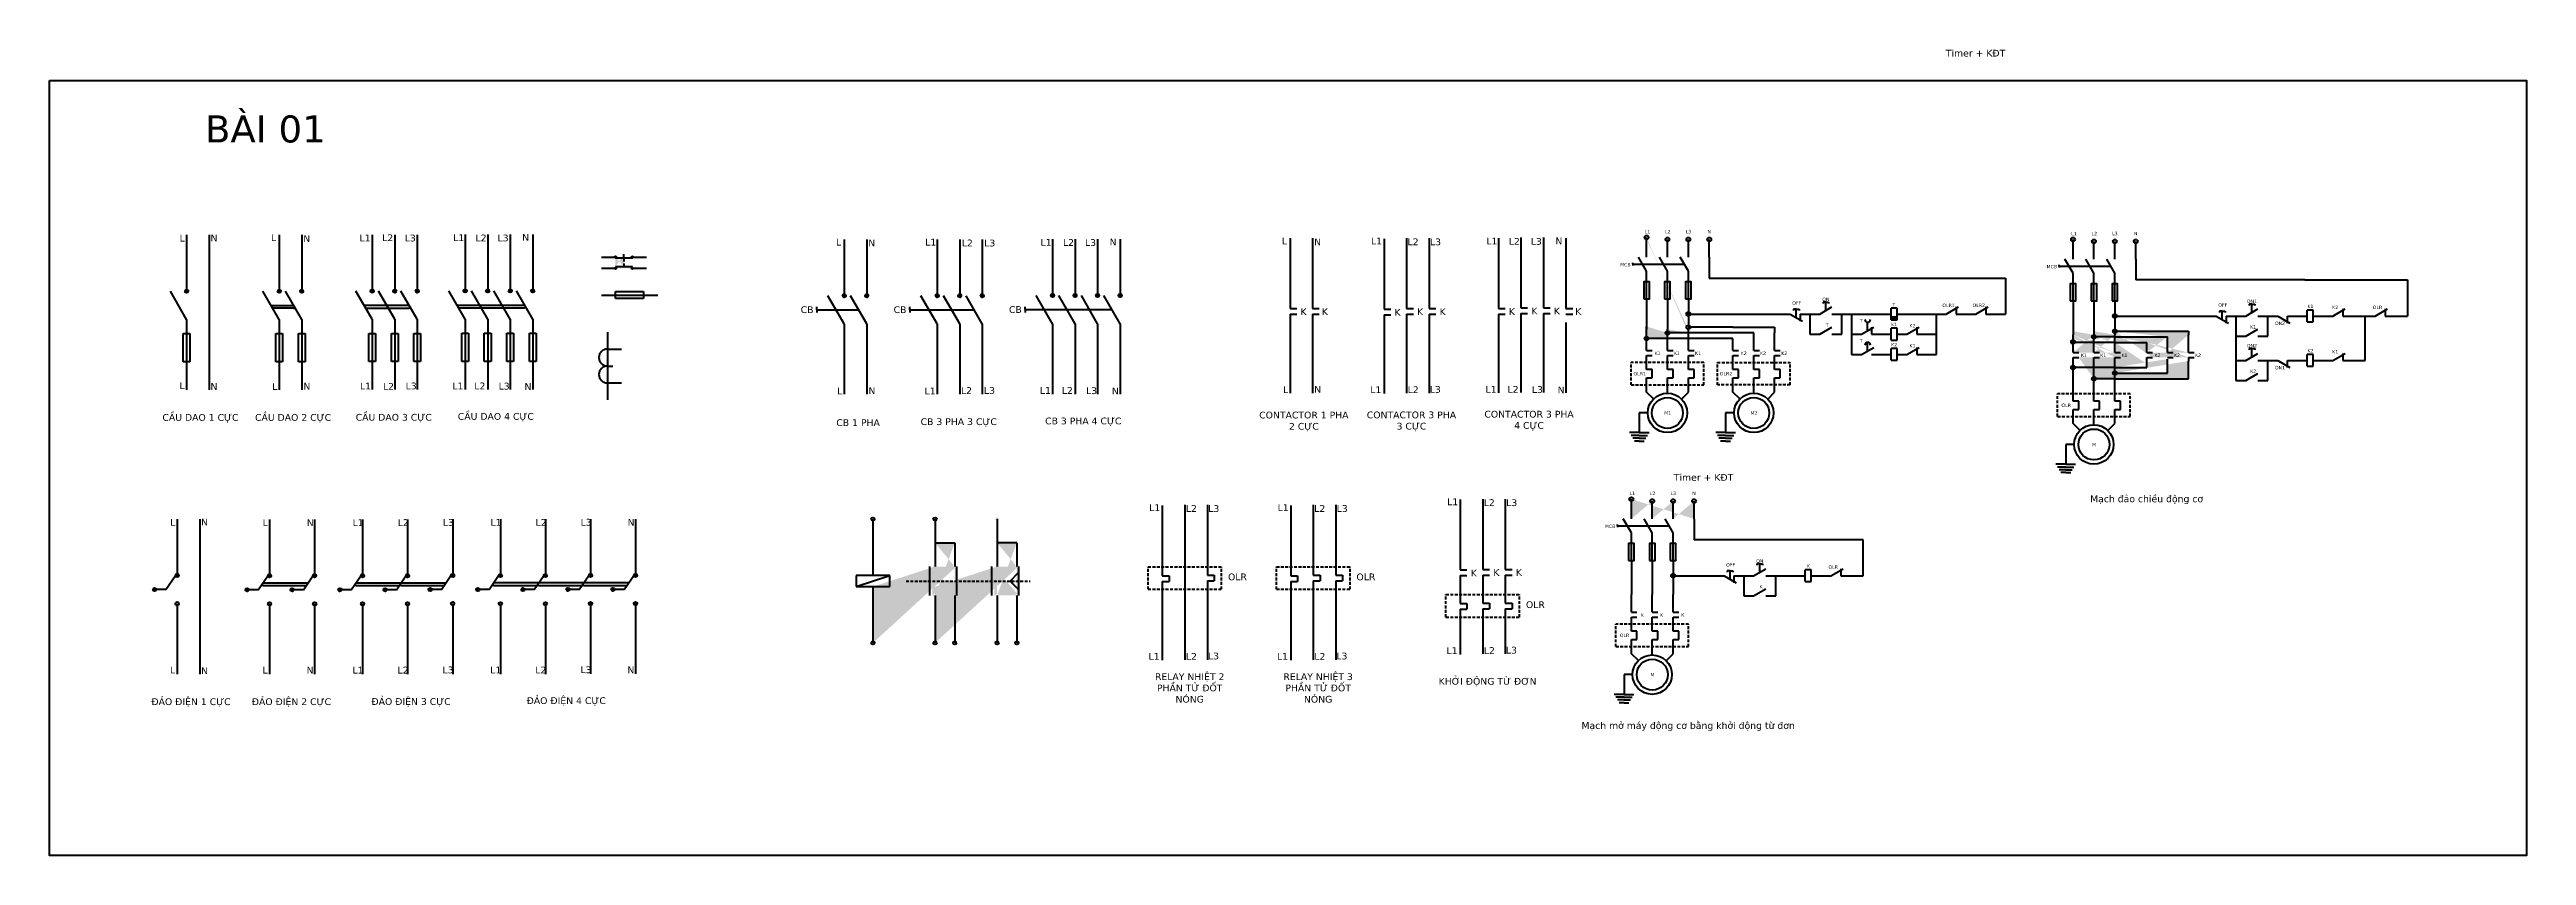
# Model space of a CAD drawing. Header units: inches. Extents: x -249378 to 8604139, y -7721310 to 888715.
# Drawn here: x 981144 to 5377008, y -1336750 to 94675 of the extents above; entities that cross this region are included whole.
import ezdxf

# ---------------------------------------------------------------- set-up
doc = ezdxf.new("R2010")
doc.units = ezdxf.units.IN
doc.header["$LTSCALE"] = 130
doc.header["$MEASUREMENT"] = 0
doc.linetypes.add('DASHED', pattern=[0.75, 0.5, -0.25])
doc.linetypes.add('DASHED2', pattern=[0.375, 0.25, -0.125])
doc.styles.add('khong-ren', font='verdana_0.ttf', dxfattribs={"height": 400})

msp = doc.modelspace()

# ---------------------------------------------------------------- texts
at = {"lineweight": 70, "ltscale": 30, "attachment_point": 5, "style": 'khong-ren'}
for s, insert, char_height, width in [('Timer +{\\fVerdana|b0|i0|c163|p34; KĐT}', (4399270, 88052), 12000, 190436.18), ('BÀI 01', (1364147, -46859), 48000, 438732.49), ('L', (1216634, -240442), 12000, 16304.3), ('N', (1272991, -239875), 12000, 16304.3), ('L', (1378707, -239705), 12000, 16304.3), ('N', (1437692, -241375), 12000, 16304.3), ('L1', (1540979, -239965), 12000, 16304.3), ('L2', (1581281, -239664), 12000, 16304.3), ('L3', (1621281, -240267), 12000, 16304.3), ('L1', (1707262, -239569), 12000, 16304.3), ('L2', (1747010, -239997), 12000, 16304.3), ('L3', (1786068, -240185), 12000, 16304.3), ('N', (1826097, -239102), 12000, 16304.3), ('L', (2381480, -247484), 12000, 16304.3), ('N', (2440464, -249154), 12000, 16304.3), ('L1', (2545051, -247484), 12000, 16304.3), ('L2', (2609928, -248905), 12000, 16304.3), ('L3', (2649713, -249154), 12000, 16304.3), ('L1', (2749782, -247671), 12000, 16304.3), ('L2', (2789530, -248098), 12000, 16304.3), ('L3', (2828588, -248286), 12000, 16304.3), ('N', (2868617, -247204), 12000, 16304.3), ('L', (3172603, -245440), 12000, 16304.3), ('N', (3231587, -247111), 12000, 16304.3), ('L1', (3336174, -245440), 12000, 16304.3), ('L2', (3401051, -246862), 12000, 16304.3), ('L3', (3440836, -247111), 12000, 16304.3), ('L1', (3540905, -245628), 12000, 16304.3), ('L2', (3580653, -246055), 12000, 16304.3), ('L3', (3619712, -246243), 12000, 16304.3), ('N', (3659741, -245161), 12000, 16304.3), ('L1', (3817095, -228690), 6000, 8762.26), ('L2', (3853267, -228690), 6000, 8762.26), ('L3', (3889708, -228690), 6000, 8762.26), ('N', (3926577, -228690), 6000, 8762.26), ('L1', (4573916, -232190), 6000, 8762.26), ('L2', (4610088, -232190), 6000, 8762.26), ('L3', (4646528, -232190), 6000, 8762.26), ('N', (4683398, -232190), 6000, 8762.26), ('MCB', (3777814, -287420), 6000, 17336.59), ('MCB', (4534634, -290920), 6000, 17336.59), ('ON', (4133698, -348986), 6000, 17336.59), ('ON1', (4889824, -352486), 6000, 17336.59), ('CB', (2325559, -367506), 12000, 34673.17), ('CB', (2490534, -367506), 12000, 34673.17), ('CB', (2695258, -367253), 12000, 34673.17), ('K', (3206680, -370950), 12000, 17394.39), ('K', (3244539, -370950), 12000, 17394.39), ('K', (3373567, -371972), 12000, 17394.39), ('K', (3413567, -370950), 12000, 17394.39), ('K', (3453567, -370950), 12000, 17394.39), ('K', (3576379, -370696), 12000, 17394.39), ('K', (3616379, -369674), 12000, 17394.39), ('K', (3656379, -369674), 12000, 17394.39), ('K', (3694238, -370696), 12000, 17394.39), ('OFF', (4081957, -355748), 6000, 17336.59), ('T', (4135861, -394361), 6000, 17336.59), ('T', (4196446, -386797), 6000, 17336.59), ('K1', (4254921, -393670), 6000, 17336.59), ('T', (4254138, -358238), 6000, 17336.59), ('K2', (4287344, -395689), 6000, 17336.59), ('OLR1', (4351475, -359841), 6000, 17336.59), ('OLR2', (4405074, -359675), 6000, 17336.59), ('OFF', (4838083, -359248), 6000, 17336.59), ('K1', (4891986, -397861), 6000, 17336.59), ('ON2', (4939601, -391575), 6000, 17336.59), ('K1', (4993547, -361323), 6000, 17336.59), ('K2', (5037601, -363341), 6000, 17336.59), ('OLR', (5112601, -363341), 6000, 17336.59), ('T', (4196446, -422645), 6000, 17336.59), ('K2', (4254921, -429592), 6000, 17336.59), ('K1', (4287344, -431537), 6000, 17336.59), ('ON2', (4889824, -431290), 6000, 17336.59), ('K2', (4993547, -440127), 6000, 17336.59), ('K1', (5037601, -442146), 6000, 17336.59), ('OLR1', (3803288, -481095), 6000, 17336.59), ('K1', (3834792, -444742), 6000, 8697.2), ('K1', (3869097, -444742), 6000, 8697.2), ('K1', (3906710, -444742), 6000, 8697.2), ('OLR2', (3956388, -481095), 6000, 17336.59), ('K2', (3987892, -444742), 6000, 8697.2), ('K2', (4022197, -444742), 6000, 8697.2), ('K2', (4059810, -444742), 6000, 8697.2), ('K1', (4591612, -448242), 6000, 8697.2), ('K1', (4625918, -448242), 6000, 8697.2), ('K1', (4663531, -448242), 6000, 8697.2), ('K2', (4722335, -448242), 6000, 8697.2), ('K2', (4756641, -448242), 6000, 8697.2), ('K2', (4794254, -448242), 6000, 8697.2), ('K2', (4891986, -476665), 6000, 17336.59), ('ON1', (4939601, -470379), 6000, 17336.59), ('L', (1216256, -502474), 12000, 16304.3), ('N', (1272950, -503754), 12000, 16304.3), ('L', (1380918, -503915), 12000, 16304.3), ('N', (1437874, -503287), 12000, 16304.3), ('L1', (1541871, -502982), 12000, 16304.3), ('L2', (1582669, -503513), 12000, 16304.3), ('L3', (1622935, -502982), 12000, 16304.3), ('L1', (1705868, -502795), 12000, 16304.3), ('L2', (1744860, -502795), 12000, 16304.3), ('L3', (1787959, -503294), 12000, 16304.3), ('N', (1830197, -503853), 12000, 16304.3), ('L', (2383690, -511694), 12000, 16304.3), ('N', (2440646, -511066), 12000, 16304.3), ('L1', (2543825, -511694), 12000, 16304.3), ('L2', (2608482, -511066), 12000, 16304.3), ('L3', (2649237, -511066), 12000, 16304.3), ('L1', (2748388, -510896), 12000, 16304.3), ('L2', (2787380, -510896), 12000, 16304.3), ('L3', (2830479, -511396), 12000, 16304.3), ('N', (2872717, -511955), 12000, 16304.3), ('L', (3174814, -509651), 12000, 16304.3), ('N', (3231769, -509023), 12000, 16304.3), ('L1', (3334949, -509651), 12000, 16304.3), ('L2', (3401233, -509639), 12000, 16304.3), ('L3', (3440360, -509023), 12000, 16304.3), ('L1', (3539511, -508853), 12000, 16304.3), ('L2', (3578504, -508853), 12000, 16304.3), ('L3', (3621603, -509353), 12000, 16304.3), ('N', (3663840, -509911), 12000, 16304.3), ('CẦU DAO 1 CỰC', (1248952, -560301), 12000, 144304.38), ('CẦU DAO 2 CỰC', (1413315, -560301), 12000, 144304.38), ('CẦU DAO 3 CỰC', (1591930, -560013), 12000, 144304.38), ('CẦU DAO 4 CỰC', (1773175, -558426), 12000, 144304.38), ('CB 1 PHA', (2416087, -568080), 12000, 144304.38), ('CB 3 PHA 3 CỰC', (2594702, -567792), 12000, 144304.38), ('CB 3 PHA 4 CỰC', (2815695, -566527), 12000, 144304.38), ('CONTACTOR 1 PHA\\P2 CỰC', (3207211, -566037), 12000, 166822.64), ('CONTACTOR 3 PHA \\P3 CỰC', (3398145, -565749), 12000, 170655.32), ('CONTACTOR 3 PHA \\P4 CỰC', (3606818, -564484), 12000, 165008.7), ('M1', (3852869, -550876), 6000, 17336.59), ('M2', (4005969, -550876), 6000, 17336.59), ('OLR', (4560109, -537095), 6000, 17336.59), ('M', (4609689, -606876), 6000, 17336.59), ('Timer +{\\fVerdana|b0|i0|c163|p34; KĐT}', (3916552, -665426), 12000, 190436.18), ('L1', (3471359, -708627), 12000, 16304.3), ('L1', (3790053, -693453), 6000, 8762.26), ('L2', (3826225, -693453), 6000, 8762.26), ('L3', (3862666, -693453), 6000, 8762.26), ('N', (3899535, -693453), 6000, 8762.26), ('Mạch đảo chiều động cơ', (4702899, -705015), 12000, 438732.49), ('L', (1199892, -745230), 12000, 16304.3), ('N', (1256248, -744663), 12000, 16304.3), ('L', (1363876, -745515), 12000, 16304.3), ('N', (1443876, -745515), 12000, 16304.3), ('L1', (1528852, -745515), 12000, 16304.3), ('L2', (1608852, -745515), 12000, 16304.3), ('L3', (1688852, -745230), 12000, 16304.3), ('L1', (1773449, -745268), 12000, 16304.3), ('L2', (1853449, -745268), 12000, 16304.3), ('L3', (1933449, -744983), 12000, 16304.3), ('N', (2013255, -744983), 12000, 16304.3), ('L1', (2942625, -719004), 12000, 16304.3), ('L2', (3007502, -720425), 12000, 16304.3), ('L3', (3047287, -720675), 12000, 16304.3), ('L1', (3170545, -719004), 12000, 16304.3), ('L2', (3235422, -720425), 12000, 16304.3), ('L3', (3275207, -720675), 12000, 16304.3), ('L2', (3536237, -710049), 12000, 16304.3), ('L3', (3576022, -710298), 12000, 16304.3), ('MCB', (3750772, -752183), 6000, 17336.59), ('K', (3508752, -835159), 12000, 17394.39), ('K', (3548752, -834136), 12000, 17394.39), ('K', (3588752, -834136), 12000, 17394.39), ('OFF', (3964615, -820511), 6000, 17336.59), ('ON', (4016356, -813749), 6000, 17336.59), ('K', (4102579, -822586), 6000, 17336.59), ('OLR', (4146633, -824604), 6000, 17336.59), ('OLR', (3089377, -842042), 12000, 34673.17), ('OLR', (3317297, -842042), 12000, 34673.17), ('K', (4018519, -859124), 6000, 17336.59), ('OLR', (3618112, -891437), 12000, 34673.17), ('K', (3807750, -909505), 6000, 8697.2), ('K', (3842055, -909505), 6000, 8697.2), ('K', (3879668, -909505), 6000, 8697.2), ('L1', (3470134, -972838), 12000, 16304.3), ('L2', (3536419, -972826), 12000, 16304.3), ('L3', (3575545, -972209), 12000, 16304.3), ('OLR', (3776246, -945858), 6000, 17336.59), ('L', (1199514, -1007262), 12000, 16304.3), ('N', (1256207, -1008542), 12000, 16304.3), ('L', (1363498, -1007546), 12000, 16304.3), ('N', (1443498, -1007546), 12000, 16304.3), ('L1', (1528474, -1007546), 12000, 16304.3), ('L2', (1608474, -1007546), 12000, 16304.3), ('L3', (1688474, -1007262), 12000, 16304.3), ('L1', (1773071, -1007300), 12000, 16304.3), ('L2', (1853071, -1007300), 12000, 16304.3), ('L3', (1933071, -1007015), 12000, 16304.3), ('N', (2012877, -1007015), 12000, 16304.3), ('L1', (2941399, -983214), 12000, 16304.3), ('RELAY NHIỆT 2 PHẦN TỬ ĐỐT NÓNG', (3004596, -1039312), 12000, 170655.32), ('L2', (3007684, -983203), 12000, 16304.3), ('L3', (3046811, -982586), 12000, 16304.3), ('L1', (3169319, -983214), 12000, 16304.3), ('RELAY NHIỆT 3 PHẦN TỬ ĐỐT NÓNG', (3232516, -1039312), 12000, 170655.32), ('L2', (3235604, -983203), 12000, 16304.3), ('L3', (3274731, -982586), 12000, 16304.3), ('ĐẢO ĐIỆN 1 CỰC', (1232210, -1065089), 12000, 144304.38), ('ĐẢO ĐIỆN 2 CỰC', (1410400, -1065089), 12000, 144304.38), ('ĐẢO ĐIỆN 3 CỰC', (1622749, -1064801), 12000, 144304.38), ('ĐẢO ĐIỆN 4 CỰC', (1898139, -1063214), 12000, 144304.38), ('KHỞI ĐỘNG TỪ ĐƠN', (3533331, -1028935), 12000, 190436.18), ('M', (3825827, -1015639), 6000, 17336.59), ('Mạch mở máy động cơ bằng khởi động từ đơn', (3889238, -1107626), 12000, 438732.49)]:
    msp.add_mtext(s, dxfattribs=dict(at, insert=insert, char_height=char_height, width=width))

# ---------------------------------------------------------------- hatches: boundary and pattern name
at = {"lineweight": 70, "ltscale": 130}
h = msp.add_hatch(color=256, dxfattribs=at)
edge = h.paths.add_edge_path()
edge.add_arc((3926778, -242661), 3500, 0, 360)
edge = h.paths.add_edge_path()
edge.add_arc((3889655, -242661), 3500, 0, 360)
edge = h.paths.add_edge_path()
edge.add_arc((3852532, -242661), 3500, 0, 360)
edge = h.paths.add_edge_path()
edge.add_arc((3815492, -239161), 3500, 0, 360)
edge = h.paths.add_edge_path()
edge.add_arc((3889655, -398595), 3500, 0, 360)
edge = h.paths.add_edge_path(flags=16)
edge.add_arc((3852532, -408595), 3500, 0, 360)
edge = h.paths.add_edge_path()
edge.add_line((3815492, -242661), (3815492, -239161))
edge.add_line((3889655, -408595), (3852532, -408595))
edge.add_line((3852532, -418595), (3815492, -418595))
edge.add_line((3815492, -408595), (3815492, -397221))
edge.add_line((3852532, -408595), (3852532, -402111))
edge.add_line((3889655, -408595), (3889655, -402111))
h = msp.add_hatch(color=256, dxfattribs=at)
edge = h.paths.add_edge_path()
edge.add_arc((4683598, -246161), 3500, 0, 360)
edge = h.paths.add_edge_path()
edge.add_arc((4646475, -246161), 3500, 0, 360)
edge = h.paths.add_edge_path()
edge.add_arc((4609352, -246161), 3500, 0, 360)
edge = h.paths.add_edge_path()
edge.add_arc((4572312, -242661), 3500, 0, 360)
edge = h.paths.add_edge_path(flags=17)
edge.add_line((4572312, -246161), (4572312, -242661))
h.paths.add_polyline_path([(4679609, -227690), (4687187, -227690), (4687187, -236690), (4679609, -236690)], flags=9)
h.paths.add_polyline_path([(4640822, -227565), (4652235, -227565), (4652235, -236815), (4640822, -236815)], flags=9)
h.paths.add_polyline_path([(4604339, -227627), (4615837, -227627), (4615837, -236752), (4604339, -236752)], flags=9)
h.paths.add_polyline_path([(4568338, -227680), (4579494, -227680), (4579494, -236700), (4568338, -236700)], flags=9)
at = {"linetype": 'DASHED2', "lineweight": 70, "ltscale": 70}
h = msp.add_hatch(color=256, dxfattribs=at)
edge = h.paths.add_edge_path()
edge.add_arc((2015533, -293923), 1500, 0, 360)
edge = h.paths.add_edge_path()
edge.add_arc((1985533, -293923), 1500, 0, 360)
edge = h.paths.add_edge_path(flags=17)
edge.add_arc((2015533, -273923), 1500, 0, 360)
edge = h.paths.add_edge_path(flags=16)
edge.add_arc((1985533, -273923), 1500, 0, 360)
edge = h.paths.add_edge_path()
edge.add_line((2000533, -275423), (2000533, -290923))
edge.add_line((2000533, -275423), (2000533, -268923))
edge.add_line((1985533, -290923), (2015533, -290923))
edge.add_line((2015533, -293923), (2040533, -293923))
edge.add_line((1960533, -293923), (1985533, -293923))
edge.add_line((1985533, -275423), (2015533, -275423))
edge.add_line((2015533, -273923), (2040533, -273923))
edge.add_line((1960533, -273923), (1985533, -273923))
at = {"lineweight": 70, "ltscale": 30}
h = msp.add_hatch(color=256, dxfattribs=at)
edge = h.paths.add_edge_path()
edge.add_arc((1224408, -334727), 3000, 0, 360)
h = msp.add_hatch(color=256, dxfattribs=at)
edge = h.paths.add_edge_path()
edge.add_arc((1388771, -334727), 3000, 0, 360)
h = msp.add_hatch(color=256, dxfattribs=at)
edge = h.paths.add_edge_path()
edge.add_arc((1428771, -334727), 3000, 0, 360)
h = msp.add_hatch(color=256, dxfattribs=at)
edge = h.paths.add_edge_path()
edge.add_arc((1553746, -334439), 3000, 0, 360)
h = msp.add_hatch(color=256, dxfattribs=at)
edge = h.paths.add_edge_path()
edge.add_arc((1593746, -334439), 3000, 0, 360)
h = msp.add_hatch(color=256, dxfattribs=at)
edge = h.paths.add_edge_path()
edge.add_arc((1633746, -334439), 3000, 0, 360)
h = msp.add_hatch(color=256, dxfattribs=at)
edge = h.paths.add_edge_path()
edge.add_arc((1718722, -334151), 3000, 0, 360)
h = msp.add_hatch(color=256, dxfattribs=at)
edge = h.paths.add_edge_path()
edge.add_arc((1758722, -334151), 3000, 0, 360)
h = msp.add_hatch(color=256, dxfattribs=at)
edge = h.paths.add_edge_path()
edge.add_arc((1798722, -334151), 3000, 0, 360)
h = msp.add_hatch(color=256, dxfattribs=at)
edge = h.paths.add_edge_path()
edge.add_arc((1838722, -334151), 3000, 0, 360)
h = msp.add_hatch(color=256, dxfattribs=at)
edge = h.paths.add_edge_path()
edge.add_arc((2391543, -342506), 3000, 0, 360)
h = msp.add_hatch(color=256, dxfattribs=at)
edge = h.paths.add_edge_path()
edge.add_arc((2431543, -342506), 3000, 0, 360)
h = msp.add_hatch(color=256, dxfattribs=at)
edge = h.paths.add_edge_path()
edge.add_arc((2556519, -342506), 3000, 0, 360)
h = msp.add_hatch(color=256, dxfattribs=at)
edge = h.paths.add_edge_path()
edge.add_arc((2596519, -342506), 3000, 0, 360)
h = msp.add_hatch(color=256, dxfattribs=at)
edge = h.paths.add_edge_path()
edge.add_arc((2636519, -342506), 3000, 0, 360)
h = msp.add_hatch(color=256, dxfattribs=at)
edge = h.paths.add_edge_path()
edge.add_arc((2761242, -342253), 3000, 0, 360)
h = msp.add_hatch(color=256, dxfattribs=at)
edge = h.paths.add_edge_path()
edge.add_arc((2801242, -342253), 3000, 0, 360)
h = msp.add_hatch(color=256, dxfattribs=at)
edge = h.paths.add_edge_path()
edge.add_arc((2841242, -342253), 3000, 0, 360)
h = msp.add_hatch(color=256, dxfattribs=at)
edge = h.paths.add_edge_path()
edge.add_arc((2881242, -342253), 3000, 0, 360)
at = {"lineweight": 70, "ltscale": 130}
h = msp.add_hatch(color=256, dxfattribs=at)
edge = h.paths.add_edge_path()
edge.add_arc((3889655, -375120), 3500, 0, 360)
h = msp.add_hatch(color=256, dxfattribs=at)
edge = h.paths.add_edge_path()
edge.add_arc((4646475, -378620), 3500, 0, 360)
h = msp.add_hatch(color=256, dxfattribs=at)
edge = h.paths.add_edge_path()
edge.add_arc((3815492, -418595), 3500, 0, 360)
h = msp.add_hatch(color=256, dxfattribs=at)
edge = h.paths.add_edge_path()
edge.add_arc((4646475, -405611), 3500, 0, 360)
edge = h.paths.add_edge_path(flags=16)
edge.add_arc((4609352, -415611), 3500, 0, 360)
edge = h.paths.add_edge_path()
edge.add_arc((4572312, -424595), 3500, 0, 360)
edge = h.paths.add_edge_path(flags=17)
edge.add_arc((4646475, -480062), 3500, 0, 360)
edge = h.paths.add_edge_path()
edge.add_arc((4609377, -490086), 3500, 0, 360)
edge = h.paths.add_edge_path()
edge.add_arc((4572312, -470062), 3500, 0, 360)
edge = h.paths.add_edge_path()
edge.add_line((4646475, -490062), (4609377, -490086))
edge.add_line((4646475, -490062), (4777198, -490062))
edge.add_line((4777198, -452095), (4777198, -458579))
edge.add_line((4777198, -490062), (4777198, -465062))
edge.add_line((4777198, -483579), (4777198, -458579))
edge.add_line((4646475, -480062), (4740075, -480062))
edge.add_line((4740075, -480062), (4740075, -455062))
edge.add_line((4646475, -470062), (4572312, -470062))
edge.add_line((4646475, -470062), (4703036, -470062))
edge.add_line((4703036, -470062), (4703036, -452095))
edge.add_line((4703036, -463579), (4703036, -452095))
edge.add_line((4646475, -425611), (4572312, -425611))
edge.add_line((4646475, -415611), (4609352, -415611))
edge.add_line((4646475, -425611), (4703036, -425611))
edge.add_line((4646475, -415611), (4740075, -415611))
edge.add_line((4646475, -405611), (4777198, -405611))
edge.add_line((4777198, -405611), (4777198, -412095))
edge.add_line((4777198, -443579), (4777198, -418579))
edge.add_line((4777198, -437095), (4777198, -412095))
edge.add_line((4740075, -443579), (4740075, -418579))
edge.add_line((4740075, -437095), (4740075, -415611))
edge.add_line((4703036, -443579), (4703036, -425611))
edge.add_line((4777198, -443579), (4787198, -443579))
edge.add_line((4740075, -443579), (4750075, -443579))
edge.add_line((4703036, -443579), (4713036, -443579))
edge.add_line((4703036, -437095), (4703036, -425611))
edge.add_line((4777198, -452095), (4787198, -452095))
edge.add_line((4740075, -452095), (4750075, -452095))
edge.add_line((4703036, -452095), (4713036, -452095))
edge.add_line((4646475, -405611), (4646475, -412095))
edge.add_line((4609352, -405611), (4609352, -412095))
edge.add_line((4572312, -405611), (4572312, -412095))
edge.add_line((4646475, -443579), (4646475, -418579))
edge.add_line((4646475, -437095), (4646475, -412095))
edge.add_line((4609352, -443579), (4609352, -418579))
edge.add_line((4609352, -437095), (4609352, -412095))
edge.add_line((4572312, -443579), (4572312, -418579))
edge.add_line((4646475, -443579), (4656475, -443579))
edge.add_line((4609352, -443579), (4619352, -443579))
edge.add_line((4572312, -443579), (4582313, -443579))
edge.add_line((4572312, -437095), (4572312, -412095))
edge.add_line((4646475, -452095), (4656475, -452095))
edge.add_line((4609352, -452095), (4619352, -452095))
edge.add_line((4572312, -452095), (4582313, -452095))
h.paths.add_polyline_path([(4787953, -443679), (4800555, -443679), (4800555, -452804), (4787953, -452804)], flags=9)
h.paths.add_polyline_path([(4750340, -443679), (4762942, -443679), (4762942, -452804), (4750340, -452804)], flags=25)
h.paths.add_polyline_path([(4716034, -443679), (4728637, -443679), (4728637, -452804), (4716034, -452804)], flags=25)
h.paths.add_polyline_path([(4657401, -443732), (4669661, -443732), (4669661, -452752), (4657401, -452752)], flags=25)
h.paths.add_polyline_path([(4619788, -443732), (4632048, -443732), (4632048, -452752), (4619788, -452752)], flags=25)
h.paths.add_polyline_path([(4585482, -443732), (4597742, -443732), (4597742, -452752), (4585482, -452752)], flags=25)
h = msp.add_hatch(color=256, dxfattribs=at)
edge = h.paths.add_edge_path()
edge.add_arc((3899736, -707424), 3500, 0, 360)
edge = h.paths.add_edge_path()
edge.add_arc((3862613, -707424), 3500, 0, 360)
edge = h.paths.add_edge_path()
edge.add_arc((3825490, -707424), 3500, 0, 360)
edge = h.paths.add_edge_path()
edge.add_arc((3788450, -703924), 3500, 0, 360)
edge = h.paths.add_edge_path()
edge.add_line((3788450, -707424), (3788450, -703924))
edge.add_line((3899736, -738907), (3899736, -713907))
edge.add_line((3899736, -732424), (3899736, -707424))
edge.add_line((3862613, -738907), (3862613, -713907))
edge.add_line((3862613, -732424), (3862613, -707424))
edge.add_line((3825490, -738907), (3825490, -713907))
edge.add_line((3825490, -732424), (3825490, -707424))
edge.add_line((3788450, -738907), (3788450, -713907))
edge.add_line((3788450, -732424), (3788450, -707424))
h.paths.add_polyline_path([(3895747, -688953), (3903324, -688953), (3903324, -697953), (3895747, -697953)], flags=9)
h.paths.add_polyline_path([(3856959, -688828), (3868373, -688828), (3868373, -698078), (3856959, -698078)], flags=9)
h.paths.add_polyline_path([(3820476, -688890), (3831974, -688890), (3831974, -698015), (3820476, -698015)], flags=9)
h.paths.add_polyline_path([(3784475, -688943), (3795631, -688943), (3795631, -697963), (3784475, -697963)], flags=9)
at = {"lineweight": 70, "ltscale": 80}
h = msp.add_hatch(color=256, dxfattribs=at)
edge = h.paths.add_edge_path(flags=17)
edge.add_arc((2587601, -823625), 3000, 0, 360)
edge = h.paths.add_edge_path(flags=17)
edge.add_arc((2587601, -874911), 3000, 0, 360)
edge = h.paths.add_edge_path(flags=17)
edge.add_arc((2552601, -874911), 3000, 0, 360)
edge = h.paths.add_edge_path(flags=16)
edge.add_arc((2552601, -823625), 3000, 0, 360)
edge = h.paths.add_edge_path()
edge.add_arc((2442402, -739268), 3000, 0, 360)
edge = h.paths.add_edge_path()
edge.add_arc((2442402, -959268), 3000, 0, 360)
edge = h.paths.add_edge_path()
edge.add_line((2590601, -823625), (2590601, -874911))
edge.add_line((2547601, -823625), (2547601, -874911))
edge.add_line((2587601, -874911), (2587601, -959268))
edge.add_line((2587601, -781447), (2587601, -823625))
edge.add_line((2552601, -781447), (2587601, -781447))
edge.add_line((2552601, -874911), (2552601, -959268))
edge.add_line((2552601, -739268), (2552601, -823625))
edge.add_line((2442402, -859268), (2442402, -959268))
h = msp.add_hatch(color=256, dxfattribs=at)
edge = h.paths.add_edge_path()
edge.add_arc((2552601, -739268), 3000, 0, 360)
edge = h.paths.add_edge_path()
edge.add_arc((2587601, -959268), 3000, 0, 360)
edge = h.paths.add_edge_path()
edge.add_arc((2552601, -959268), 3000, 0, 360)
edge = h.paths.add_edge_path(flags=17)
edge.add_arc((2587601, -823625), 3000, 0, 360)
edge = h.paths.add_edge_path(flags=17)
edge.add_arc((2587601, -874911), 3000, 0, 360)
edge = h.paths.add_edge_path(flags=17)
edge.add_arc((2552601, -874911), 3000, 0, 360)
edge = h.paths.add_edge_path(flags=16)
edge.add_arc((2552601, -823625), 3000, 0, 360)
edge = h.paths.add_edge_path()
edge.add_line((2590601, -823625), (2590601, -874911))
edge.add_line((2547601, -823625), (2547601, -874911))
edge.add_line((2587601, -874911), (2587601, -959268))
edge.add_line((2587601, -781447), (2587601, -823625))
edge.add_line((2552601, -781447), (2587601, -781447))
edge.add_line((2552601, -874911), (2552601, -959268))
edge.add_line((2552601, -739268), (2552601, -823625))
h = msp.add_hatch(color=256, dxfattribs=at)
edge = h.paths.add_edge_path(flags=17)
edge.add_arc((2697800, -823625), 3000, 0, 360)
edge = h.paths.add_edge_path(flags=17)
edge.add_arc((2697800, -874911), 3000, 0, 360)
edge = h.paths.add_edge_path(flags=17)
edge.add_arc((2662800, -874911), 3000, 0, 360)
edge = h.paths.add_edge_path(flags=16)
edge.add_arc((2662800, -823625), 3000, 0, 360)
edge = h.paths.add_edge_path()
edge.add_arc((2552601, -739268), 3000, 0, 360)
edge = h.paths.add_edge_path()
edge.add_arc((2552601, -959268), 3000, 0, 360)
edge = h.paths.add_edge_path()
edge.add_line((2700800, -823625), (2700800, -874911))
edge.add_line((2657800, -823625), (2657800, -874911))
edge.add_line((2697800, -874911), (2697800, -959268))
edge.add_line((2697800, -781447), (2697800, -823625))
edge.add_line((2662800, -781447), (2697800, -781447))
edge.add_line((2662800, -874911), (2662800, -959268))
edge.add_line((2662800, -739268), (2662800, -823625))
edge.add_line((2552601, -859268), (2552601, -959268))
h = msp.add_hatch(color=256, dxfattribs=at)
edge = h.paths.add_edge_path()
edge.add_arc((2662800, -739268), 3000, 0, 360)
edge = h.paths.add_edge_path()
edge.add_arc((2697800, -959268), 3000, 0, 360)
edge = h.paths.add_edge_path()
edge.add_arc((2662800, -959268), 3000, 0, 360)
edge = h.paths.add_edge_path(flags=17)
edge.add_arc((2697800, -823625), 3000, 0, 360)
edge = h.paths.add_edge_path(flags=17)
edge.add_arc((2697800, -874911), 3000, 0, 360)
edge = h.paths.add_edge_path(flags=17)
edge.add_arc((2662800, -874911), 3000, 0, 360)
edge = h.paths.add_edge_path(flags=16)
edge.add_arc((2662800, -823625), 3000, 0, 360)
edge = h.paths.add_edge_path()
edge.add_line((2700800, -823625), (2700800, -874911))
edge.add_line((2657800, -823625), (2657800, -874911))
edge.add_line((2697800, -874911), (2697800, -959268))
edge.add_line((2697800, -781447), (2697800, -823625))
edge.add_line((2662800, -781447), (2697800, -781447))
edge.add_line((2662800, -874911), (2662800, -959268))
edge.add_line((2662800, -739268), (2662800, -823625))
at = {"lineweight": 70, "ltscale": 30}
h = msp.add_hatch(color=256, dxfattribs=at)
edge = h.paths.add_edge_path()
edge.add_arc((1167666, -864515), 3000, 0, 360)
h = msp.add_hatch(color=256, dxfattribs=at)
edge = h.paths.add_edge_path()
edge.add_arc((1207666, -839515), 3000, 0, 360)
h = msp.add_hatch(color=256, dxfattribs=at)
edge = h.paths.add_edge_path()
edge.add_arc((1331650, -864800), 3000, 0, 360)
h = msp.add_hatch(color=256, dxfattribs=at)
edge = h.paths.add_edge_path()
edge.add_arc((1371650, -839800), 3000, 0, 360)
h = msp.add_hatch(color=256, dxfattribs=at)
edge = h.paths.add_edge_path()
edge.add_arc((1411650, -864800), 3000, 0, 360)
h = msp.add_hatch(color=256, dxfattribs=at)
edge = h.paths.add_edge_path()
edge.add_arc((1451650, -839800), 3000, 0, 360)
h = msp.add_hatch(color=256, dxfattribs=at)
edge = h.paths.add_edge_path()
edge.add_arc((1496626, -864800), 3000, 0, 360)
h = msp.add_hatch(color=256, dxfattribs=at)
edge = h.paths.add_edge_path()
edge.add_arc((1536626, -839800), 3000, 0, 360)
h = msp.add_hatch(color=256, dxfattribs=at)
edge = h.paths.add_edge_path()
edge.add_arc((1576626, -864800), 3000, 0, 360)
h = msp.add_hatch(color=256, dxfattribs=at)
edge = h.paths.add_edge_path()
edge.add_arc((1616626, -839800), 3000, 0, 360)
h = msp.add_hatch(color=256, dxfattribs=at)
edge = h.paths.add_edge_path()
edge.add_arc((1656626, -864515), 3000, 0, 360)
h = msp.add_hatch(color=256, dxfattribs=at)
edge = h.paths.add_edge_path()
edge.add_arc((1696626, -839515), 3000, 0, 360)
h = msp.add_hatch(color=256, dxfattribs=at)
edge = h.paths.add_edge_path()
edge.add_arc((1741223, -864553), 3000, 0, 360)
h = msp.add_hatch(color=256, dxfattribs=at)
edge = h.paths.add_edge_path()
edge.add_arc((1781223, -839553), 3000, 0, 360)
h = msp.add_hatch(color=256, dxfattribs=at)
edge = h.paths.add_edge_path()
edge.add_arc((1821223, -864553), 3000, 0, 360)
h = msp.add_hatch(color=256, dxfattribs=at)
edge = h.paths.add_edge_path()
edge.add_arc((1861223, -839553), 3000, 0, 360)
h = msp.add_hatch(color=256, dxfattribs=at)
edge = h.paths.add_edge_path()
edge.add_arc((1901223, -864268), 3000, 0, 360)
h = msp.add_hatch(color=256, dxfattribs=at)
edge = h.paths.add_edge_path()
edge.add_arc((1941223, -839268), 3000, 0, 360)
h = msp.add_hatch(color=256, dxfattribs=at)
edge = h.paths.add_edge_path()
edge.add_arc((1981029, -864268), 3000, 0, 360)
h = msp.add_hatch(color=256, dxfattribs=at)
edge = h.paths.add_edge_path()
edge.add_arc((2021029, -839268), 3000, 0, 360)
at = {"lineweight": 70, "ltscale": 130}
h = msp.add_hatch(color=256, dxfattribs=at)
edge = h.paths.add_edge_path()
edge.add_arc((3862613, -839883), 3500, 0, 360)
at = {"lineweight": 70, "ltscale": 30}
h = msp.add_hatch(color=256, dxfattribs=at)
edge = h.paths.add_edge_path()
edge.add_arc((1371650, -889800), 3000, 0, 360)
edge = h.paths.add_edge_path()
edge.add_arc((1451650, -889800), 3000, 0, 360)
edge = h.paths.add_edge_path()
edge.add_arc((1536626, -889800), 3000, 0, 360)
edge = h.paths.add_edge_path()
edge.add_arc((1616626, -889800), 3000, 0, 360)
edge = h.paths.add_edge_path()
edge.add_arc((1696626, -889515), 3000, 0, 360)
edge = h.paths.add_edge_path()
edge.add_arc((1781223, -889553), 3000, 0, 360)
edge = h.paths.add_edge_path()
edge.add_arc((1861223, -889553), 3000, 0, 360)
edge = h.paths.add_edge_path()
edge.add_arc((1941223, -889268), 3000, 0, 360)
edge = h.paths.add_edge_path()
edge.add_arc((2021029, -889268), 3000, 0, 360)

# ---------------------------------------------------------------- linework, layer by layer
for p, q in [((1224408, -234727), (1224408, -334727)), ((1264408, -234727), (1264408, -334727)), ((1388771, -234727), (1388771, -334727)), ((1428771, -234727), (1428771, -334727)), ((1553746, -234439), (1553746, -334439)), ((1593746, -234439), (1593746, -334439)), ((1633746, -234439), (1633746, -334439)), ((1718722, -234151), (1718722, -334151)), ((1758722, -234151), (1758722, -334151)), ((1798722, -234151), (1798722, -334151)), ((1838722, -234151), (1838722, -334151)), ((2391543, -242506), (2391543, -342506)), ((2431543, -242506), (2431543, -342506)), ((2556519, -242506), (2556519, -342506)), ((2596519, -242506), (2596519, -342506)), ((2636519, -242506), (2636519, -342506)), ((2761242, -242253), (2761242, -342253)), ((2801242, -242253), (2801242, -342253)), ((2841242, -242253), (2841242, -342253)), ((2881242, -242253), (2881242, -342253)), ((3182666, -240463), (3182666, -340463)), ((3222666, -240463), (3222666, -340463)), ((3349553, -241485), (3349553, -341485)), ((3389553, -240463), (3389553, -340463)), ((3429553, -240463), (3429553, -340463)), ((3552365, -240209), (3552365, -340209)), ((3592365, -239187), (3592365, -339187)), ((3632365, -239187), (3632365, -339187)), ((3672365, -240209), (3672365, -340209)), ((1960533, -273923), (1985533, -273923)), ((1960533, -293923), (1985533, -293923)), ((1985533, -275423), (2015533, -275423)), ((1985533, -290923), (2015533, -290923)), ((2000533, -275423), (2000533, -268923)), ((2015533, -273923), (2040533, -273923)), ((2015533, -293923), (2040533, -293923)), ((3815492, -299144), (3801058, -274144)), ((3852532, -299144), (3838098, -274144)), ((3889655, -299144), (3875221, -274144)), ((4572312, -302644), (4557879, -277644)), ((4609352, -302644), (4594918, -277644)), ((4646475, -302644), (4632041, -277644)), ((1224408, -384727), (1195541, -334727)), ((1264408, -334727), (1264408, -384727)), ((1388771, -384727), (1359903, -334727)), ((1428771, -384727), (1399903, -334727)), ((1553746, -384439), (1524879, -334439)), ((1593746, -384439), (1564879, -334439)), ((1633746, -384439), (1604879, -334439)), ((1718722, -384151), (1689854, -334151)), ((1758722, -384151), (1729854, -334151)), ((1798722, -384151), (1769854, -334151)), ((1838722, -384151), (1809854, -334151)), ((1960533, -341340), (2060533, -341340)), ((1985533, -335340), (2035533, -335340)), ((2035533, -347340), (1985533, -347340)), ((2035533, -335340), (2035533, -347340)), ((2391543, -392506), (2362676, -342506)), ((2431543, -392506), (2402676, -342506)), ((2556519, -392506), (2527651, -342506)), ((2596519, -392506), (2567651, -342506)), ((2636519, -392506), (2607651, -342506)), ((2761242, -392253), (2732375, -342253)), ((2801242, -392253), (2772375, -342253)), ((2841242, -392253), (2812375, -342253)), ((2881242, -392253), (2852375, -342253)), ((1224408, -384727), (1224408, -484727)), ((1264408, -384727), (1264408, -484727)), ((1374337, -359727), (1414337, -359727)), ((1414337, -364727), (1377224, -364727)), ((1388771, -384727), (1388771, -484727)), ((1414337, -364727), (1417224, -364727)), ((1428771, -384727), (1428771, -484727)), ((1539313, -359439), (1619313, -359439)), ((1542199, -364439), (1619313, -364439)), ((1553746, -384439), (1553746, -484439)), ((1593746, -384439), (1593746, -484439)), ((1622199, -364439), (1619313, -364439)), ((1633746, -384439), (1633746, -484439)), ((1704288, -359151), (1824288, -359151)), ((1707175, -364151), (1824288, -364151)), ((1718722, -384151), (1718722, -484151)), ((1758722, -384151), (1758722, -484151)), ((1798722, -384151), (1798722, -484151)), ((1827175, -364151), (1824288, -364151)), ((1838722, -384151), (1838722, -484151)), ((2391543, -392506), (2391543, -430006)), ((2431543, -392506), (2431543, -430006)), ((2556519, -392506), (2556519, -430006)), ((2596519, -392506), (2596519, -430006)), ((2636519, -392506), (2636519, -430006)), ((2761242, -392253), (2761242, -492253)), ((2801242, -392253), (2801242, -492253)), ((2841242, -392253), (2841242, -492253)), ((2881242, -392253), (2881242, -492253)), ((3182666, -390463), (3182666, -427963)), ((3222666, -390463), (3222666, -427963)), ((3349553, -391485), (3349553, -428985)), ((3389553, -390463), (3389553, -427963)), ((3429553, -390463), (3429553, -427963)), ((3552365, -390209), (3552365, -427709)), ((3592365, -389187), (3592365, -426687)), ((3632365, -389187), (3632365, -426687)), ((3672365, -390209), (3672365, -427709)), ((1218408, -459727), (1218408, -409727)), ((1218408, -409727), (1230408, -409727)), ((1230408, -409727), (1230408, -459727)), ((1382771, -459727), (1382771, -409727)), ((1382771, -409727), (1394771, -409727)), ((1394771, -409727), (1394771, -459727)), ((1422771, -459727), (1422771, -409727)), ((1422771, -409727), (1434771, -409727)), ((1434771, -409727), (1434771, -459727)), ((1547746, -459439), (1547746, -409439)), ((1547746, -409439), (1559746, -409439)), ((1559746, -409439), (1559746, -459439)), ((1587746, -459439), (1587746, -409439)), ((1587746, -409439), (1599746, -409439)), ((1599746, -409439), (1599746, -459439)), ((1627746, -459439), (1627746, -409439)), ((1627746, -409439), (1639746, -409439)), ((1639746, -409439), (1639746, -459439)), ((1712722, -459151), (1712722, -409151)), ((1712722, -409151), (1724722, -409151)), ((1724722, -409151), (1724722, -459151)), ((1752722, -459151), (1752722, -409151)), ((1752722, -409151), (1764722, -409151)), ((1764722, -409151), (1764722, -459151)), ((1792722, -459151), (1792722, -409151)), ((1792722, -409151), (1804722, -409151)), ((1804722, -409151), (1804722, -459151)), ((1832722, -409151), (1844722, -409151)), ((1832722, -459151), (1832722, -409151)), ((1844722, -409151), (1844722, -459151)), ((3592365, -439187), (3592365, -489187)), ((3632365, -439187), (3632365, -489187)), ((1230408, -459727), (1218408, -459727)), ((1394771, -459727), (1382771, -459727)), ((1434771, -459727), (1422771, -459727)), ((1559746, -459439), (1547746, -459439)), ((1599746, -459439), (1587746, -459439)), ((1639746, -459439), (1627746, -459439)), ((1724722, -459151), (1712722, -459151)), ((1764722, -459151), (1752722, -459151)), ((1804722, -459151), (1792722, -459151)), ((1844722, -459151), (1832722, -459151)), ((2391543, -442506), (2391543, -492506)), ((2431543, -442506), (2431543, -492506)), ((2556519, -442506), (2556519, -492506)), ((2596519, -442506), (2596519, -492506)), ((2636519, -442506), (2636519, -492506)), ((3182666, -440463), (3182666, -490463)), ((3222666, -440463), (3222666, -490463)), ((3349553, -441485), (3349553, -491485)), ((3389553, -440463), (3389553, -490463)), ((3429553, -440463), (3429553, -490463)), ((3552365, -440209), (3552365, -490209)), ((3672365, -440209), (3672365, -490209)), ((1224408, -484727), (1224408, -509727)), ((1264408, -484727), (1264408, -509727)), ((1388771, -484727), (1388771, -509727)), ((1428771, -484727), (1428771, -509727)), ((1553746, -484439), (1553746, -509439)), ((1593746, -484439), (1593746, -509439)), ((1633746, -484439), (1633746, -509439)), ((1718722, -484151), (1718722, -509151)), ((1758722, -484151), (1758722, -509151)), ((1798722, -484151), (1798722, -509151)), ((1838722, -484151), (1838722, -509151)), ((2391543, -492506), (2391543, -517506)), ((2431543, -492506), (2431543, -517506)), ((2556519, -492506), (2556519, -517506)), ((2596519, -492506), (2596519, -517506)), ((2636519, -492506), (2636519, -517506)), ((2761242, -492253), (2761242, -517253)), ((2801242, -492253), (2801242, -517253)), ((2841242, -492253), (2841242, -517253)), ((2881242, -492253), (2881242, -517253)), ((3182666, -490463), (3182666, -515463)), ((3222666, -490463), (3222666, -515463)), ((3349553, -491485), (3349553, -516485)), ((3389553, -490463), (3389553, -515463)), ((3429553, -490463), (3429553, -515463)), ((3552365, -490209), (3552365, -515209)), ((3592365, -489187), (3592365, -514187)), ((3632365, -489187), (3632365, -514187)), ((3672365, -490209), (3672365, -515209)), ((1207666, -739515), (1207666, -839515)), ((1247666, -739515), (1247666, -839515)), ((1371650, -739800), (1371650, -839800)), ((1451650, -739800), (1451650, -839800)), ((1536626, -739800), (1536626, -839800)), ((1616626, -739800), (1616626, -839800)), ((1696626, -739515), (1696626, -839515)), ((1781223, -739553), (1781223, -839553)), ((1861223, -739553), (1861223, -839553)), ((1941223, -739268), (1941223, -839268)), ((2021029, -739268), (2021029, -839268)), ((2442402, -739268), (2442402, -839268)), ((2552601, -739268), (2552601, -823625)), ((2662800, -739268), (2662800, -823625)), ((2956004, -715049), (2956004, -815049)), ((2996004, -714026), (2996004, -814026)), ((3036004, -714026), (3036004, -814026)), ((3183924, -715049), (3183924, -815049)), ((3223924, -714026), (3223924, -814026)), ((3263924, -714026), (3263924, -814026)), ((3484739, -704672), (3484739, -804672)), ((3524739, -703650), (3524739, -803650)), ((3564739, -703650), (3564739, -803650)), ((3788450, -763907), (3774016, -738907)), ((3825490, -763907), (3811056, -738907)), ((3862613, -763907), (3848179, -738907)), ((1177666, -864515), (1167666, -864515)), ((1187666, -864515), (1177666, -864515)), ((1187666, -864515), (1204666, -839515)), ((1247666, -839515), (1247666, -889515)), ((1341650, -864800), (1331650, -864800)), ((1351650, -864800), (1341650, -864800)), ((1351650, -864800), (1368650, -839800)), ((1360150, -857300), (1356750, -857300)), ((1360150, -852300), (1440150, -852300)), ((1360150, -857300), (1436750, -857300)), ((1421650, -864800), (1411650, -864800)), ((1431650, -864800), (1421650, -864800)), ((1431650, -864800), (1448650, -839800)), ((1506626, -864800), (1496626, -864800)), ((1516626, -864800), (1506626, -864800)), ((1516626, -864800), (1533626, -839800)), ((1525126, -857300), (1521726, -857300)), ((1525126, -852300), (1605126, -852300)), ((1525126, -857300), (1601726, -857300)), ((1586626, -864800), (1576626, -864800)), ((1596626, -864800), (1586626, -864800)), ((1596626, -864800), (1613626, -839800)), ((1605126, -857300), (1601726, -857300)), ((1605126, -852300), (1685126, -852300)), ((1605126, -857300), (1681726, -857300)), ((1666626, -864515), (1656626, -864515)), ((1676626, -864515), (1666626, -864515)), ((1676626, -864515), (1693626, -839515)), ((1751223, -864553), (1741223, -864553)), ((1761223, -864553), (1751223, -864553)), ((1761223, -864553), (1778223, -839553)), ((1769723, -857053), (1766323, -857053)), ((1769723, -852053), (1849723, -852053)), ((1769723, -857053), (1846323, -857053)), ((1831223, -864553), (1821223, -864553)), ((1841223, -864553), (1831223, -864553)), ((1841223, -864553), (1858223, -839553)), ((1849723, -857053), (1846323, -857053)), ((1849723, -852053), (1929723, -852053)), ((1849723, -857053), (1926323, -857053)), ((1911223, -864268), (1901223, -864268)), ((1921223, -864268), (1911223, -864268)), ((1921223, -864268), (1938223, -839268)), ((1929529, -857053), (1926129, -857053)), ((1929529, -852053), (2009529, -852053)), ((1929529, -857053), (2006129, -857053)), ((1991029, -864268), (1981029, -864268)), ((2001029, -864268), (1991029, -864268)), ((2001029, -864268), (2018029, -839268)), ((2442402, -859268), (2442402, -959268)), ((2552601, -874911), (2552601, -959268)), ((2587601, -874911), (2587601, -959268)), ((2662800, -874911), (2662800, -959268)), ((2697800, -874911), (2697800, -959268)), ((2956004, -865049), (2956004, -902549)), ((2996004, -864026), (2996004, -901526)), ((3036004, -864026), (3036004, -901526)), ((3183924, -865049), (3183924, -902549)), ((3223924, -864026), (3223924, -901526)), ((3263924, -864026), (3263924, -901526)), ((3484739, -854672), (3484739, -873422)), ((3524739, -853650), (3524739, -873422)), ((3564739, -853650), (3564739, -873422)), ((1207666, -889515), (1207666, -989515)), ((1247666, -889515), (1247666, -989515)), ((1371650, -889800), (1371650, -989800)), ((1451650, -889800), (1451650, -989800)), ((1536626, -889800), (1536626, -989800)), ((1616626, -889800), (1616626, -989800)), ((1696626, -889515), (1696626, -989515)), ((1781223, -889553), (1781223, -989553)), ((1861223, -889553), (1861223, -989553)), ((1941223, -889268), (1941223, -989268)), ((2021029, -889268), (2021029, -989268)), ((2956004, -915049), (2956004, -965049)), ((2996004, -914026), (2996004, -964026)), ((3036004, -914026), (3036004, -964026)), ((3183924, -915049), (3183924, -965049)), ((3223924, -914026), (3223924, -964026)), ((3263924, -914026), (3263924, -964026)), ((3484739, -913422), (3484739, -954672)), ((3524739, -913422), (3524739, -953650)), ((3564739, -913422), (3564739, -953650)), ((2956004, -965049), (2956004, -990049)), ((2996004, -964026), (2996004, -989026)), ((3036004, -964026), (3036004, -989026)), ((3183924, -965049), (3183924, -990049)), ((3223924, -964026), (3223924, -989026)), ((3263924, -964026), (3263924, -989026)), ((3484739, -954672), (3484739, -979672)), ((3524739, -953650), (3524739, -978650)), ((3564739, -953650), (3564739, -978650)), ((1207666, -989515), (1207666, -1014515)), ((1247666, -989515), (1247666, -1014515)), ((1371650, -989800), (1371650, -1014800)), ((1451650, -989800), (1451650, -1014800)), ((1536626, -989800), (1536626, -1014800)), ((1616626, -989800), (1616626, -1014800)), ((1696626, -989515), (1696626, -1014515)), ((1781223, -989553), (1781223, -1014553)), ((1861223, -989553), (1861223, -1014553)), ((1941223, -989268), (1941223, -1014268)), ((2021029, -989268), (2021029, -1014268))]:
    msp.add_line(p, q, dxfattribs=at)
at = {"lineweight": 70, "ltscale": 130}
for p, q in [((3815492, -242661), (3815492, -239161)), ((4572312, -246161), (4572312, -242661)), ((3828275, -286644), (3882438, -286644)), ((3926778, -274144), (3926778, -311136)), ((4585096, -290144), (4639258, -290144)), ((4683598, -277644), (4683598, -314636)), ((3815492, -348128), (3815492, -402111)), ((3852532, -348128), (3852532, -402111)), ((3889655, -348128), (3889655, -402111)), ((3926778, -311136), (4452405, -311136)), ((4452405, -311136), (4452405, -375120)), ((4572312, -351628), (4572312, -405611)), ((4609352, -351628), (4609352, -405611)), ((4646475, -351628), (4646475, -405611)), ((4983926, -314636), (4683598, -314636)), ((4983926, -314636), (5076426, -314636)), ((5076426, -314636), (5166031, -314636)), ((5166031, -314636), (5166031, -378620)), ((3889655, -375120), (4070255, -375120)), ((4646475, -378620), (4736775, -378620)), ((4736775, -378620), (4826380, -378620)), ((5051031, -378620), (5091031, -378620)), ((5091031, -457424), (5091031, -378620)), ((5126031, -378620), (5166031, -378620)), ((1971100, -407476), (1971100, -437476)), ((1971100, -437476), (1971100, -437476)), ((1971100, -437476), (1996100, -437476)), ((1971100, -437476), (1971100, -497476)), ((3815492, -408595), (3815492, -397221)), ((3852532, -418595), (3815492, -418595)), ((3852532, -408595), (3852532, -402111)), ((3889655, -408595), (3852532, -408595)), ((3968592, -418595), (3852532, -418595)), ((3968592, -398595), (3889655, -398595)), ((3889655, -408595), (3889655, -402111)), ((4005632, -408595), (3889655, -408595)), ((3968592, -398595), (4042755, -398595)), ((4005632, -418595), (4005632, -408595)), ((4042755, -398595), (4042755, -408595)), ((4572312, -405611), (4572312, -412095)), ((4646475, -425611), (4572312, -425611)), ((4609352, -405611), (4609352, -412095)), ((4646475, -415611), (4609352, -415611)), ((4646475, -405611), (4646475, -412095)), ((4646475, -405611), (4777198, -405611)), ((4646475, -415611), (4740075, -415611)), ((4646475, -425611), (4703036, -425611)), ((4777198, -405611), (4777198, -412095)), ((4861380, -414467), (4861380, -457424)), ((1971100, -467476), (1981100, -467476)), ((3815492, -440079), (3825492, -440079)), ((3852532, -440079), (3862532, -440079)), ((3889655, -440079), (3899655, -440079)), ((3968592, -440079), (3978592, -440079)), ((4005632, -440079), (4015632, -440079)), ((4042755, -440079), (4052755, -440079)), ((4646475, -470062), (4572312, -470062)), ((4572312, -443579), (4582313, -443579)), ((4572312, -517095), (4572312, -452095)), ((4609352, -443579), (4619352, -443579)), ((4609394, -517095), (4609352, -452095)), ((4646475, -443579), (4656475, -443579)), ((4646475, -517095), (4646475, -452095)), ((4646475, -470062), (4703036, -470062)), ((4646475, -480062), (4740075, -480062)), ((4703036, -443579), (4713036, -443579)), ((4740075, -443579), (4750075, -443579)), ((4777198, -443579), (4787198, -443579)), ((4777198, -452095), (4777198, -458579)), ((4861380, -457424), (4878880, -457424)), ((5051031, -457424), (5091031, -457424)), ((1971100, -497476), (1971100, -527476)), ((1971100, -497476), (1996100, -497476)), ((4646475, -490062), (4609377, -490086)), ((4646475, -490062), (4777198, -490062)), ((3817532, -550802), (3802532, -550802)), ((3802532, -550802), (3802532, -585802)), ((3970632, -550802), (3955632, -550802)), ((3955632, -550802), (3955632, -585802)), ((3802532, -585802), (3785032, -585802)), ((3802532, -590802), (3787948, -590802)), ((3802532, -595802), (3790865, -595802)), ((3802532, -600802), (3793782, -600802)), ((3802532, -585802), (3820032, -585802)), ((3802532, -590802), (3817115, -590802)), ((3802532, -595802), (3814198, -595802)), ((3802532, -600802), (3811282, -600802)), ((3955632, -585802), (3938132, -585802)), ((3955632, -590802), (3941048, -590802)), ((3955632, -595802), (3943965, -595802)), ((3955632, -600802), (3946882, -600802)), ((3955632, -585802), (3973132, -585802)), ((3955632, -590802), (3970215, -590802)), ((3955632, -595802), (3967298, -595802)), ((3955632, -600802), (3964382, -600802)), ((4574352, -606802), (4559352, -606802)), ((4559352, -606802), (4559352, -641802)), ((4559352, -641802), (4541852, -641802)), ((4559352, -646802), (4544769, -646802)), ((4559352, -651802), (4547685, -651802)), ((4559352, -656802), (4550602, -656802)), ((4559352, -641802), (4576852, -641802)), ((4559352, -646802), (4573935, -646802)), ((4559352, -651802), (4571019, -651802)), ((4559352, -656802), (4568102, -656802)), ((3788450, -707424), (3788450, -703924)), ((3899736, -738907), (3899736, -775899)), ((3801233, -751407), (3855396, -751407)), ((4200063, -775899), (3899736, -775899)), ((4200063, -839883), (4200063, -775899)), ((3788450, -812891), (3788450, -866875)), ((3825490, -812891), (3825490, -866875)), ((3862613, -812891), (3862613, -866875)), ((3788450, -866875), (3788450, -873358)), ((3825490, -866875), (3825490, -873358)), ((3862613, -839883), (3952913, -839883)), ((3862613, -866875), (3862613, -873358)), ((4160063, -839883), (4200063, -839883)), ((3788450, -904842), (3798450, -904842)), ((3825490, -904842), (3835490, -904842)), ((3862613, -904842), (3872613, -904842)), ((3775490, -1050565), (3757990, -1050565)), ((3790490, -1015565), (3775490, -1015565)), ((3775490, -1015565), (3775490, -1050565)), ((3775490, -1050565), (3792990, -1050565)), ((3775490, -1055565), (3760906, -1055565)), ((3775490, -1060565), (3763823, -1060565)), ((3775490, -1065565), (3766740, -1065565)), ((3775490, -1055565), (3790073, -1055565)), ((3775490, -1060565), (3787156, -1060565)), ((3775490, -1065565), (3784240, -1065565))]:
    msp.add_line(p, q, dxfattribs=at)
at = {"lineweight": 70, "ltscale": 80}
for p, q in [((3815492, -267661), (3815492, -242661)), ((3815492, -274144), (3815492, -249144)), ((3852532, -267661), (3852532, -242661)), ((3852532, -274144), (3852532, -249144)), ((3889655, -267661), (3889655, -242661)), ((3889655, -274144), (3889655, -249144)), ((3926778, -267661), (3926778, -242661)), ((3926778, -274144), (3926778, -249144)), ((4572312, -271161), (4572312, -246161)), ((4572312, -277644), (4572312, -252644)), ((4609352, -271161), (4609352, -246161)), ((4609352, -277644), (4609352, -252644)), ((4646475, -271161), (4646475, -246161)), ((4646475, -277644), (4646475, -252644)), ((4683598, -271161), (4683598, -246161)), ((4683598, -277644), (4683598, -252644)), ((3791058, -286644), (3828275, -286644)), ((3815492, -324144), (3815492, -299144)), ((3815492, -330628), (3815492, -305628)), ((3852532, -324144), (3852532, -299144)), ((3852532, -330628), (3852532, -305628)), ((3889655, -324144), (3889655, -299144)), ((3889655, -330628), (3889655, -305628)), ((4547879, -290144), (4585096, -290144)), ((4572312, -327644), (4572312, -302644)), ((4609352, -327644), (4609352, -302644)), ((4646475, -327644), (4646475, -302644)), ((3182666, -340463), (3182666, -365463)), ((3222666, -340463), (3222666, -365463)), ((3349553, -341485), (3349553, -366485)), ((3389553, -340463), (3389553, -365463)), ((3429553, -340463), (3429553, -365463)), ((3552365, -340209), (3552365, -365209)), ((3592365, -339187), (3592365, -364187)), ((3632365, -339187), (3632365, -364187)), ((3672365, -340209), (3672365, -365209)), ((3815492, -348128), (3815492, -330628)), ((3815492, -348128), (3815492, -337111)), ((3852532, -348128), (3852532, -330628)), ((3852532, -348128), (3852532, -337111)), ((3889655, -348128), (3889655, -330628)), ((3889655, -348128), (3889655, -337111)), ((4572312, -334128), (4572312, -309128)), ((4572312, -351628), (4572312, -334128)), ((4572312, -351628), (4572312, -340611)), ((4609352, -334128), (4609352, -309128)), ((4609352, -351628), (4609352, -334128)), ((4609352, -351628), (4609352, -340611)), ((4646475, -334128), (4646475, -309128)), ((4646475, -351628), (4646475, -334128)), ((4646475, -351628), (4646475, -340611)), ((2342676, -367506), (2417109, -367506)), ((2507651, -367506), (2622085, -367506)), ((2712375, -367253), (2826808, -367253)), ((2826808, -367253), (2866808, -367253)), ((3182666, -365463), (3194666, -365463)), ((3182666, -375463), (3194666, -375463)), ((3182666, -375463), (3182666, -390463)), ((3222666, -365463), (3234666, -365463)), ((3222666, -375463), (3222666, -390463)), ((3222666, -375463), (3234666, -375463)), ((3349553, -366485), (3361553, -366485)), ((3349553, -376485), (3349553, -391485)), ((3349553, -376485), (3361553, -376485)), ((3389553, -365463), (3401553, -365463)), ((3389553, -375463), (3389553, -390463)), ((3389553, -375463), (3401553, -375463)), ((3429553, -365463), (3441553, -365463)), ((3429553, -375463), (3429553, -390463)), ((3429553, -375463), (3441553, -375463)), ((3552365, -365209), (3564365, -365209)), ((3552365, -375209), (3552365, -390209)), ((3552365, -375209), (3564365, -375209)), ((3592365, -364187), (3604365, -364187)), ((3592365, -374187), (3592365, -389187)), ((3592365, -374187), (3604365, -374187)), ((3632365, -364187), (3644365, -364187)), ((3632365, -374187), (3632365, -389187)), ((3632365, -374187), (3644365, -374187)), ((3672365, -365209), (3684365, -365209)), ((3672365, -375209), (3684365, -375209)), ((4070255, -375120), (4091905, -387620)), ((4081080, -366370), (4076080, -366370)), ((4076080, -366370), (4076080, -368870)), ((4081080, -381370), (4081080, -366370)), ((4081080, -366370), (4086080, -366370)), ((4086080, -366370), (4086080, -368870)), ((4087755, -375120), (4087755, -387620)), ((4087755, -375120), (4122755, -375120)), ((4105255, -375120), (4105255, -410967)), ((4122755, -375120), (4144405, -362620)), ((4133580, -353870), (4128580, -353870)), ((4128580, -353870), (4128580, -356370)), ((4133580, -368870), (4133580, -353870)), ((4133580, -353870), (4138580, -353870)), ((4138580, -353870), (4138580, -356370)), ((4144405, -375120), (4179405, -375120)), ((4161905, -410967), (4161905, -375120)), ((4179405, -375120), (4214405, -375120)), ((4179405, -375120), (4179405, -410967)), ((4207731, -404717), (4207731, -389717)), ((4214405, -375120), (4249405, -375120)), ((4249405, -375120), (4249405, -364620)), ((4259905, -364620), (4249405, -364620)), ((4249405, -385620), (4249405, -375120)), ((4249405, -380370), (4259905, -380370)), ((4249405, -380370), (4259905, -385620)), ((4259905, -380370), (4249405, -385620)), ((4249405, -385620), (4259905, -385620)), ((4259905, -385620), (4259905, -364620)), ((4259905, -375120), (4294905, -375120)), ((4294905, -375120), (4329905, -375120)), ((4329905, -446815), (4329905, -375120)), ((4329905, -375120), (4347405, -375120)), ((4347405, -375120), (4369056, -362620)), ((4364905, -362620), (4364905, -375120)), ((4364905, -375120), (4399905, -375120)), ((4399905, -375120), (4421556, -362620)), ((4417405, -362620), (4417405, -375120)), ((4417405, -375120), (4452405, -375120)), ((4826380, -378620), (4848031, -391120)), ((4837206, -369870), (4832206, -369870)), ((4832206, -369870), (4832206, -372370)), ((4837206, -384870), (4837206, -369870)), ((4837206, -369870), (4842206, -369870)), ((4842206, -369870), (4842206, -372370)), ((4843880, -378620), (4843880, -391120)), ((4843880, -378620), (4878880, -378620)), ((4861380, -378620), (4861380, -414467)), ((4878880, -378620), (4900531, -366120)), ((4889706, -357370), (4884706, -357370)), ((4884706, -357370), (4884706, -359870)), ((4889706, -372370), (4889706, -357370)), ((4889706, -357370), (4894706, -357370)), ((4894706, -357370), (4894706, -359870)), ((4900531, -378620), (4918031, -378620)), ((4918031, -414467), (4918031, -378620)), ((4918031, -378620), (4935531, -378620)), ((4935531, -378620), (4957182, -391120)), ((4953031, -378620), (4988031, -378620)), ((4953031, -391120), (4953031, -378620)), ((4988031, -378620), (4988031, -368120)), ((4998531, -368120), (4988031, -368120)), ((4988031, -389120), (4988031, -378620)), ((4988031, -389120), (4998531, -389120)), ((4998531, -389120), (4998531, -368120)), ((4998531, -378620), (5016031, -378620)), ((5016031, -378620), (5033531, -378620)), ((5033531, -378620), (5055182, -366120)), ((5051031, -366120), (5051031, -378620)), ((5091031, -378620), (5108531, -378620)), ((5108531, -378620), (5130182, -366120)), ((5126031, -366120), (5126031, -378620)), ((2391543, -430006), (2391543, -442506)), ((2431543, -430006), (2431543, -442506)), ((2556519, -430006), (2556519, -442506)), ((2596519, -430006), (2596519, -442506)), ((2636519, -430006), (2636519, -442506)), ((3182666, -427963), (3182666, -440463)), ((3222666, -427963), (3222666, -440463)), ((3349553, -428985), (3349553, -441485)), ((3389553, -427963), (3389553, -440463)), ((3429553, -427963), (3429553, -440463)), ((3552365, -427709), (3552365, -440209)), ((3592365, -426687), (3592365, -439187)), ((3632365, -426687), (3632365, -439187)), ((3672365, -427709), (3672365, -440209)), ((3815492, -433595), (3815492, -408595)), ((3815492, -440079), (3815492, -415079)), ((3852532, -433595), (3852532, -408595)), ((3852532, -440079), (3852532, -415079)), ((3889655, -433595), (3889655, -408595)), ((3889655, -440079), (3889655, -415079)), ((3968592, -433595), (3968592, -418595)), ((3968592, -440079), (3968592, -418595)), ((4005632, -433595), (4005632, -418595)), ((4005632, -440079), (4005632, -418595)), ((4042755, -433595), (4042755, -408595)), ((4042755, -440079), (4042755, -415079)), ((4105255, -410967), (4122755, -410967)), ((4122755, -410967), (4144405, -398467)), ((4144405, -410967), (4161905, -410967)), ((4179405, -410967), (4196905, -410967)), ((4179405, -410967), (4179405, -446815)), ((4196905, -410967), (4218556, -398467)), ((4196905, -446815), (4218556, -434315)), ((4207731, -440565), (4207731, -425565)), ((4214405, -398467), (4214405, -410967)), ((4214405, -410967), (4249405, -410967)), ((4249405, -410967), (4249405, -400467)), ((4259905, -400467), (4249405, -400467)), ((4249405, -421467), (4249405, -410967)), ((4249405, -421467), (4259905, -421467)), ((4249405, -446815), (4249405, -436315)), ((4259905, -436315), (4249405, -436315)), ((4259905, -421467), (4259905, -400467)), ((4259905, -410967), (4277405, -410967)), ((4259905, -457315), (4259905, -436315)), ((4277405, -410967), (4299056, -398467)), ((4277405, -446815), (4299056, -434315)), ((4294905, -398467), (4294905, -410967)), ((4294905, -410967), (4329905, -410967)), ((4294905, -434315), (4294905, -446815)), ((4572312, -437095), (4572312, -412095)), ((4572312, -443579), (4572312, -418579)), ((4609352, -437095), (4609352, -412095)), ((4609352, -443579), (4609352, -418579)), ((4646475, -437095), (4646475, -412095)), ((4646475, -443579), (4646475, -418579)), ((4703036, -437095), (4703036, -425611)), ((4703036, -443579), (4703036, -425611)), ((4740075, -437095), (4740075, -415611)), ((4740075, -443579), (4740075, -418579)), ((4777198, -437095), (4777198, -412095)), ((4777198, -443579), (4777198, -418579)), ((4861380, -414467), (4878880, -414467)), ((4878880, -414467), (4900531, -401967)), ((4889706, -436174), (4884706, -436174)), ((4884706, -436174), (4884706, -438674)), ((4889706, -451174), (4889706, -436174)), ((4889706, -436174), (4894706, -436174)), ((4894706, -436174), (4894706, -438674)), ((4900531, -414467), (4918031, -414467)), ((3815492, -473595), (3815492, -448595)), ((3815492, -448595), (3825492, -448595)), ((3825492, -473595), (3815492, -473595)), ((3825492, -488595), (3825492, -473595)), ((3852532, -473595), (3852532, -448595)), ((3852532, -448595), (3862532, -448595)), ((3862532, -473595), (3852532, -473595)), ((3862532, -488595), (3862532, -473595)), ((3889655, -473595), (3889655, -448595)), ((3889655, -448595), (3899655, -448595)), ((3899655, -473595), (3889655, -473595)), ((3899655, -488595), (3899655, -473595)), ((3968592, -473595), (3968592, -448595)), ((3968592, -448595), (3978592, -448595)), ((3978592, -473595), (3968592, -473595)), ((3978592, -488595), (3978592, -473595)), ((4005632, -473595), (4005632, -448595)), ((4005632, -448595), (4015632, -448595)), ((4015632, -473595), (4005632, -473595)), ((4015632, -488595), (4015632, -473595)), ((4042755, -473595), (4042755, -448595)), ((4042755, -448595), (4052755, -448595)), ((4052755, -473595), (4042755, -473595)), ((4052755, -488595), (4052755, -473595)), ((4179405, -446815), (4196905, -446815)), ((4214405, -446815), (4249405, -446815)), ((4249405, -457315), (4249405, -446815)), ((4249405, -457315), (4259905, -457315)), ((4259905, -446815), (4277405, -446815)), ((4294905, -446815), (4329905, -446815)), ((4572312, -452095), (4582313, -452095)), ((4609352, -452095), (4619352, -452095)), ((4646475, -452095), (4656475, -452095)), ((4703036, -452095), (4713036, -452095)), ((4703036, -463579), (4703036, -452095)), ((4703036, -470062), (4703036, -452095)), ((4740075, -452095), (4750075, -452095)), ((4740075, -480062), (4740075, -455062)), ((4777198, -452095), (4787198, -452095)), ((4777198, -483579), (4777198, -458579)), ((4777198, -490062), (4777198, -465062)), ((4861380, -457424), (4861380, -493272)), ((4878880, -457424), (4900531, -444924)), ((4878880, -493272), (4900531, -480772)), ((4900531, -457424), (4918031, -457424)), ((4918031, -493272), (4918031, -457424)), ((4918031, -457424), (4935531, -457424)), ((4935531, -457424), (4957182, -469924)), ((4953031, -457424), (4988031, -457424)), ((4953031, -469924), (4953031, -457424)), ((4988031, -457424), (4988031, -446924)), ((4998531, -446924), (4988031, -446924)), ((4988031, -467924), (4988031, -457424)), ((4988031, -467924), (4998531, -467924)), ((4998531, -467924), (4998531, -446924)), ((4998531, -457424), (5016031, -457424)), ((5016031, -457424), (5033531, -457424)), ((5033531, -457424), (5055182, -444924)), ((5051031, -444924), (5051031, -457424)), ((3815492, -513595), (3815492, -488595)), ((3815492, -488595), (3825492, -488595)), ((3827866, -525969), (3815492, -513595)), ((3852532, -515802), (3852532, -488595)), ((3852532, -488595), (3862532, -488595)), ((3877280, -526053), (3889655, -513679)), ((3889655, -513679), (3889655, -488595)), ((3889655, -488595), (3899655, -488595)), ((3968592, -513595), (3968592, -488595)), ((3968592, -488595), (3978592, -488595)), ((3980966, -525969), (3968592, -513595)), ((4005632, -515802), (4005632, -488595)), ((4005632, -488595), (4015632, -488595)), ((4030380, -526053), (4042755, -513679)), ((4042755, -513679), (4042755, -488595)), ((4042755, -488595), (4052755, -488595)), ((4572312, -529595), (4572312, -517095)), ((4609352, -529595), (4609352, -517095)), ((4646475, -529595), (4646475, -517095)), ((4861380, -493272), (4878880, -493272)), ((4900531, -493272), (4918031, -493272)), ((4582313, -529595), (4572312, -529595)), ((4572312, -569595), (4572312, -544595)), ((4572312, -544595), (4582313, -544595)), ((4584687, -581969), (4572312, -569595)), ((4582313, -544595), (4582313, -529595)), ((4619352, -529595), (4609352, -529595)), ((4609352, -571802), (4609352, -544595)), ((4609352, -544595), (4619352, -544595)), ((4619352, -544595), (4619352, -529595)), ((4634101, -582053), (4646475, -569679)), ((4656475, -529595), (4646475, -529595)), ((4646475, -569679), (4646475, -544595)), ((4646475, -544595), (4656475, -544595)), ((4656475, -544595), (4656475, -529595)), ((3788450, -732424), (3788450, -707424)), ((3788450, -738907), (3788450, -713907)), ((3825490, -732424), (3825490, -707424)), ((3825490, -738907), (3825490, -713907)), ((3862613, -732424), (3862613, -707424)), ((3862613, -738907), (3862613, -713907)), ((3899736, -732424), (3899736, -707424)), ((3899736, -738907), (3899736, -713907)), ((2552601, -781447), (2587601, -781447)), ((2587601, -781447), (2587601, -823625)), ((2697800, -781447), (2662800, -781447)), ((2697800, -781447), (2697800, -823625)), ((3764016, -751407), (3801233, -751407)), ((3788450, -788907), (3788450, -763907)), ((3788450, -795391), (3788450, -770391)), ((3825490, -788907), (3825490, -763907)), ((3825490, -795391), (3825490, -770391)), ((3862613, -788907), (3862613, -763907)), ((3862613, -795391), (3862613, -770391)), ((2542601, -823625), (2542601, -874911)), ((2590601, -823625), (2590601, -874911)), ((2652800, -823625), (2652800, -874911)), ((2685800, -849268), (2700800, -834268)), ((2700800, -823625), (2700800, -874911)), ((2956004, -815049), (2956004, -840049)), ((2996004, -814026), (2996004, -839026)), ((3036004, -814026), (3036004, -839026)), ((3183924, -815049), (3183924, -840049)), ((3223924, -814026), (3223924, -839026)), ((3263924, -814026), (3263924, -839026)), ((3484739, -804672), (3484739, -829672)), ((3484739, -829672), (3496739, -829672)), ((3524739, -803650), (3524739, -828650)), ((3524739, -828650), (3536739, -828650)), ((3564739, -803650), (3564739, -828650)), ((3564739, -828650), (3576739, -828650)), ((3788450, -812891), (3788450, -795391)), ((3788450, -812891), (3788450, -801875)), ((3825490, -812891), (3825490, -795391)), ((3825490, -812891), (3825490, -801875)), ((3862613, -812891), (3862613, -795391)), ((3862613, -812891), (3862613, -801875)), ((3963738, -831133), (3958738, -831133)), ((3958738, -831133), (3958738, -833633)), ((3963738, -846133), (3963738, -831133)), ((3963738, -831133), (3968738, -831133)), ((3968738, -831133), (3968738, -833633)), ((4005413, -839883), (4027063, -827383)), ((4016238, -818633), (4011238, -818633)), ((4011238, -818633), (4011238, -821133)), ((4016238, -833633), (4016238, -818633)), ((4016238, -818633), (4021238, -818633)), ((4021238, -818633), (4021238, -821133)), ((4097063, -839883), (4097063, -829383)), ((4107563, -829383), (4097063, -829383)), ((4107563, -850383), (4107563, -829383)), ((4142563, -839883), (4164214, -827383)), ((4160063, -827383), (4160063, -839883)), ((2472402, -839268), (2412402, -839268)), ((2412402, -839268), (2412402, -859268)), ((2412402, -859268), (2472402, -839268)), ((2412402, -859268), (2472402, -859268)), ((2472402, -859268), (2472402, -839268)), ((2685800, -849268), (2700800, -864268)), ((2956004, -840049), (2968004, -840049)), ((2956004, -850049), (2956004, -865049)), ((2956004, -850049), (2968004, -850049)), ((2968004, -840049), (2968004, -850049)), ((2996004, -839026), (2996004, -849026)), ((2996004, -849026), (2996004, -864026)), ((3036004, -839026), (3048004, -839026)), ((3036004, -849026), (3036004, -864026)), ((3036004, -849026), (3048004, -849026)), ((3048004, -839026), (3048004, -849026)), ((3183924, -840049), (3195924, -840049)), ((3183924, -850049), (3183924, -865049)), ((3183924, -850049), (3195924, -850049)), ((3195924, -840049), (3195924, -850049)), ((3223924, -839026), (3235924, -839026)), ((3223924, -849026), (3223924, -864026)), ((3223924, -849026), (3235924, -849026)), ((3235924, -839026), (3235924, -849026)), ((3263924, -839026), (3275924, -839026)), ((3263924, -849026), (3263924, -864026)), ((3263924, -849026), (3275924, -849026)), ((3275924, -839026), (3275924, -849026)), ((3484739, -839672), (3484739, -854672)), ((3484739, -839672), (3496739, -839672)), ((3484739, -873422), (3484739, -889444)), ((3524739, -838650), (3524739, -853650)), ((3524739, -838650), (3536739, -838650)), ((3524739, -873422), (3524739, -888422)), ((3564739, -838650), (3564739, -853650)), ((3564739, -838650), (3576739, -838650)), ((3564739, -873422), (3564739, -888422)), ((3788450, -898358), (3788450, -873358)), ((3825490, -898358), (3825490, -873358)), ((3862613, -898358), (3862613, -873358)), ((3952913, -839883), (3974563, -852383)), ((3970413, -839883), (3970413, -852383)), ((3970413, -839883), (4005413, -839883)), ((3987913, -839883), (3987913, -875730)), ((3987913, -875730), (4005413, -875730)), ((4005413, -875730), (4027063, -863230)), ((4027063, -839883), (4062063, -839883)), ((4027063, -875730), (4044563, -875730)), ((4044563, -875730), (4044563, -839883)), ((4062063, -839883), (4097063, -839883)), ((4097063, -850383), (4097063, -839883)), ((4097063, -850383), (4107563, -850383)), ((4107563, -839883), (4125063, -839883)), ((4125063, -839883), (4142563, -839883)), ((2956004, -902549), (2956004, -915049)), ((2996004, -901526), (2996004, -914026)), ((3036004, -901526), (3036004, -914026)), ((3183924, -902549), (3183924, -915049)), ((3223924, -901526), (3223924, -914026)), ((3263924, -901526), (3263924, -914026)), ((3484739, -889444), (3496739, -889444)), ((3484739, -899444), (3484739, -914444)), ((3484739, -899444), (3496739, -899444)), ((3496739, -889444), (3496739, -899444)), ((3524739, -888422), (3536739, -888422)), ((3524739, -898422), (3524739, -913422)), ((3524739, -898422), (3536739, -898422)), ((3536739, -888422), (3536739, -898422)), ((3564739, -888422), (3576739, -888422)), ((3564739, -898422), (3564739, -913422)), ((3564739, -898422), (3576739, -898422)), ((3576739, -888422), (3576739, -898422)), ((3788450, -904842), (3788450, -879842)), ((3788450, -938358), (3788450, -913358)), ((3788450, -913358), (3798450, -913358)), ((3825490, -904842), (3825490, -879842)), ((3825490, -938358), (3825490, -913358)), ((3825490, -913358), (3835490, -913358)), ((3862613, -904842), (3862613, -879842)), ((3862613, -938358), (3862613, -913358)), ((3862613, -913358), (3872613, -913358)), ((3798450, -938358), (3788450, -938358)), ((3788450, -978358), (3788450, -953358)), ((3788450, -953358), (3798450, -953358)), ((3798450, -953358), (3798450, -938358)), ((3835490, -938358), (3825490, -938358)), ((3825490, -980565), (3825490, -953358)), ((3825490, -953358), (3835490, -953358)), ((3835490, -953358), (3835490, -938358)), ((3872613, -938358), (3862613, -938358)), ((3862613, -978442), (3862613, -953358)), ((3862613, -953358), (3872613, -953358)), ((3872613, -953358), (3872613, -938358)), ((3800824, -990733), (3788450, -978358)), ((3850238, -990816), (3862613, -978442))]:
    msp.add_line(p, q, dxfattribs=at)
at = {"linetype": 'DASHED2', "lineweight": 70, "ltscale": 200}
msp.add_line((2000533, -275423), (2000533, -290923), dxfattribs=at)
at = {"lineweight": 70, "ltscale": 70}
for p, q in [((3791058, -286644), (3791058, -284144)), ((3791058, -286644), (3791058, -289144)), ((4547879, -290144), (4547879, -287644)), ((4547879, -290144), (4547879, -292644)), ((1985533, -347340), (1985533, -335340)), ((2342676, -367506), (2342676, -362506)), ((2342676, -367506), (2342676, -372506)), ((2507651, -367506), (2507651, -362506)), ((2507651, -367506), (2507651, -372506)), ((2712375, -367253), (2712375, -362253)), ((2712375, -367253), (2712375, -372253)), ((3764016, -751407), (3764016, -748907)), ((3764016, -751407), (3764016, -753907))]:
    msp.add_line(p, q, dxfattribs=at)
at = {"linetype": 'DASHED', "lineweight": 70, "ltscale": 80}
for p, q in [((3917155, -461095), (3787992, -461095)), ((3787992, -501095), (3787992, -461095)), ((3917155, -501095), (3917155, -461095)), ((3941092, -501095), (3941092, -461095)), ((3941092, -461095), (4070255, -461095)), ((4070255, -501095), (4070255, -461095)), ((3787992, -501095), (3917155, -501095)), ((4070255, -501095), (3941092, -501095)), ((4673975, -517095), (4544813, -517095)), ((4544813, -557095), (4544813, -517095)), ((4673975, -557095), (4673975, -517095)), ((4544813, -557095), (4673975, -557095)), ((2930699, -864026), (2930699, -824026)), ((2930699, -824026), (3061309, -824026)), ((3061309, -864026), (3061309, -824026)), ((3158619, -864026), (3158619, -824026)), ((3158619, -824026), (3289229, -824026)), ((3289229, -864026), (3289229, -824026)), ((2501132, -849268), (2721586, -849268)), ((2930699, -864026), (3061309, -864026)), ((3158619, -864026), (3289229, -864026)), ((3459434, -913422), (3459434, -873422)), ((3459434, -873422), (3590043, -873422)), ((3590043, -913422), (3590043, -873422)), ((3459434, -913422), (3590043, -913422)), ((3890113, -925858), (3760950, -925858)), ((3760950, -965858), (3760950, -925858)), ((3760950, -965858), (3890113, -965858)), ((3890113, -965858), (3890113, -925858))]:
    msp.add_line(p, q, dxfattribs=at)
at = {"lineweight": 70, "ltscale": 130}
for points in [[(981144, 39904), (5377008, 39904), (5377008, -1336750), (981144, -1336750)], [(3810492, -348128), (3820492, -348128), (3820492, -318128), (3810492, -318128)], [(3847532, -348128), (3857532, -348128), (3857532, -318128), (3847532, -318128)], [(3884655, -348128), (3894655, -348128), (3894655, -318128), (3884655, -318128)], [(4567312, -351628), (4577312, -351628), (4577312, -321628), (4567312, -321628)], [(4604352, -351628), (4614352, -351628), (4614352, -321628), (4604352, -321628)], [(4641475, -351628), (4651475, -351628), (4651475, -321628), (4641475, -321628)], [(3783450, -812891), (3793450, -812891), (3793450, -782891), (3783450, -782891)], [(3820490, -812891), (3830490, -812891), (3830490, -782891), (3820490, -782891)], [(3857613, -812891), (3867613, -812891), (3867613, -782891), (3857613, -782891)]]:
    msp.add_lwpolyline(points, close=True, dxfattribs=at)
for centre in [(3815492, -239161), (3852532, -242661), (3889655, -242661), (3926778, -242661), (4572312, -242661), (4609352, -246161), (4646475, -246161), (4683598, -246161), (3889655, -375120), (3889655, -398595), (4646475, -378620), (3815492, -418595), (3852532, -408595), (4572312, -424595), (4609352, -415611), (4646475, -405611), (4572312, -470062), (4646475, -480062), (4609377, -490086), (3788450, -703924), (3825490, -707424), (3862613, -707424), (3899736, -707424), (3862613, -839883)]:
    msp.add_circle(centre, 3500, dxfattribs=at)
at = {"lineweight": 70, "ltscale": 30}
for centre, radius in [((1985533, -273923), 1500), ((1985533, -293923), 1500), ((2015533, -273923), 1500), ((2015533, -293923), 1500), ((1224408, -334727), 3000), ((1388771, -334727), 3000), ((1428771, -334727), 3000), ((1553746, -334439), 3000), ((1593746, -334439), 3000), ((1633746, -334439), 3000), ((1718722, -334151), 3000), ((1758722, -334151), 3000), ((1798722, -334151), 3000), ((1838722, -334151), 3000), ((2391543, -342506), 3000), ((2431543, -342506), 3000), ((2556519, -342506), 3000), ((2596519, -342506), 3000), ((2636519, -342506), 3000), ((2761242, -342253), 3000), ((2801242, -342253), 3000), ((2841242, -342253), 3000), ((2881242, -342253), 3000), ((1167666, -864515), 3000), ((1207666, -839515), 3000), ((1331650, -864800), 3000), ((1371650, -839800), 3000), ((1411650, -864800), 3000), ((1451650, -839800), 3000), ((1496626, -864800), 3000), ((1536626, -839800), 3000), ((1576626, -864800), 3000), ((1616626, -839800), 3000), ((1656626, -864515), 3000), ((1696626, -839515), 3000), ((1741223, -864553), 3000), ((1781223, -839553), 3000), ((1821223, -864553), 3000), ((1861223, -839553), 3000), ((1901223, -864268), 3000), ((1941223, -839268), 3000), ((1981029, -864268), 3000), ((2021029, -839268), 3000), ((1207666, -889515), 3000), ((1371650, -889800), 3000), ((1451650, -889800), 3000), ((1536626, -889800), 3000), ((1616626, -889800), 3000), ((1696626, -889515), 3000), ((1781223, -889553), 3000), ((1861223, -889553), 3000), ((1941223, -889268), 3000), ((2021029, -889268), 3000)]:
    msp.add_circle(centre, radius, dxfattribs=at)
at = {"lineweight": 70, "ltscale": 80}
for centre, radius in [((3852532, -550802), 35000), ((3852532, -550802), 27500), ((4005632, -550802), 35000), ((4005632, -550802), 27500), ((4609352, -606802), 35000), ((4609352, -606802), 27500), ((2442402, -739268), 3000), ((2552601, -739268), 3000), ((2442402, -959268), 3000), ((2552601, -959268), 3000), ((2587601, -959268), 3000), ((2662800, -959268), 3000), ((2697800, -959268), 3000), ((3825490, -1015565), 35000), ((3825490, -1015565), 27500)]:
    msp.add_circle(centre, radius, dxfattribs=at)
for centre, start, end in [((4207731, -384717), 180, 0), ((4207731, -430565), 0, 180)]:
    msp.add_arc(centre, 5000, start, end, dxfattribs=at)
at = {"lineweight": 70, "ltscale": 130}
for centre in [(1971100, -452476), (1971100, -482476)]:
    msp.add_arc(centre, 15000, 90, 270, dxfattribs=at)

msp.set_redraw_order([(e.dxf.handle, doc.entitydb.next_handle()) for e in msp.query("TEXT MTEXT ATTDEF DIMENSION ARC_DIMENSION")])  # texts and dimensions are drawn at this point

doc.saveas('drawing.dxf')
